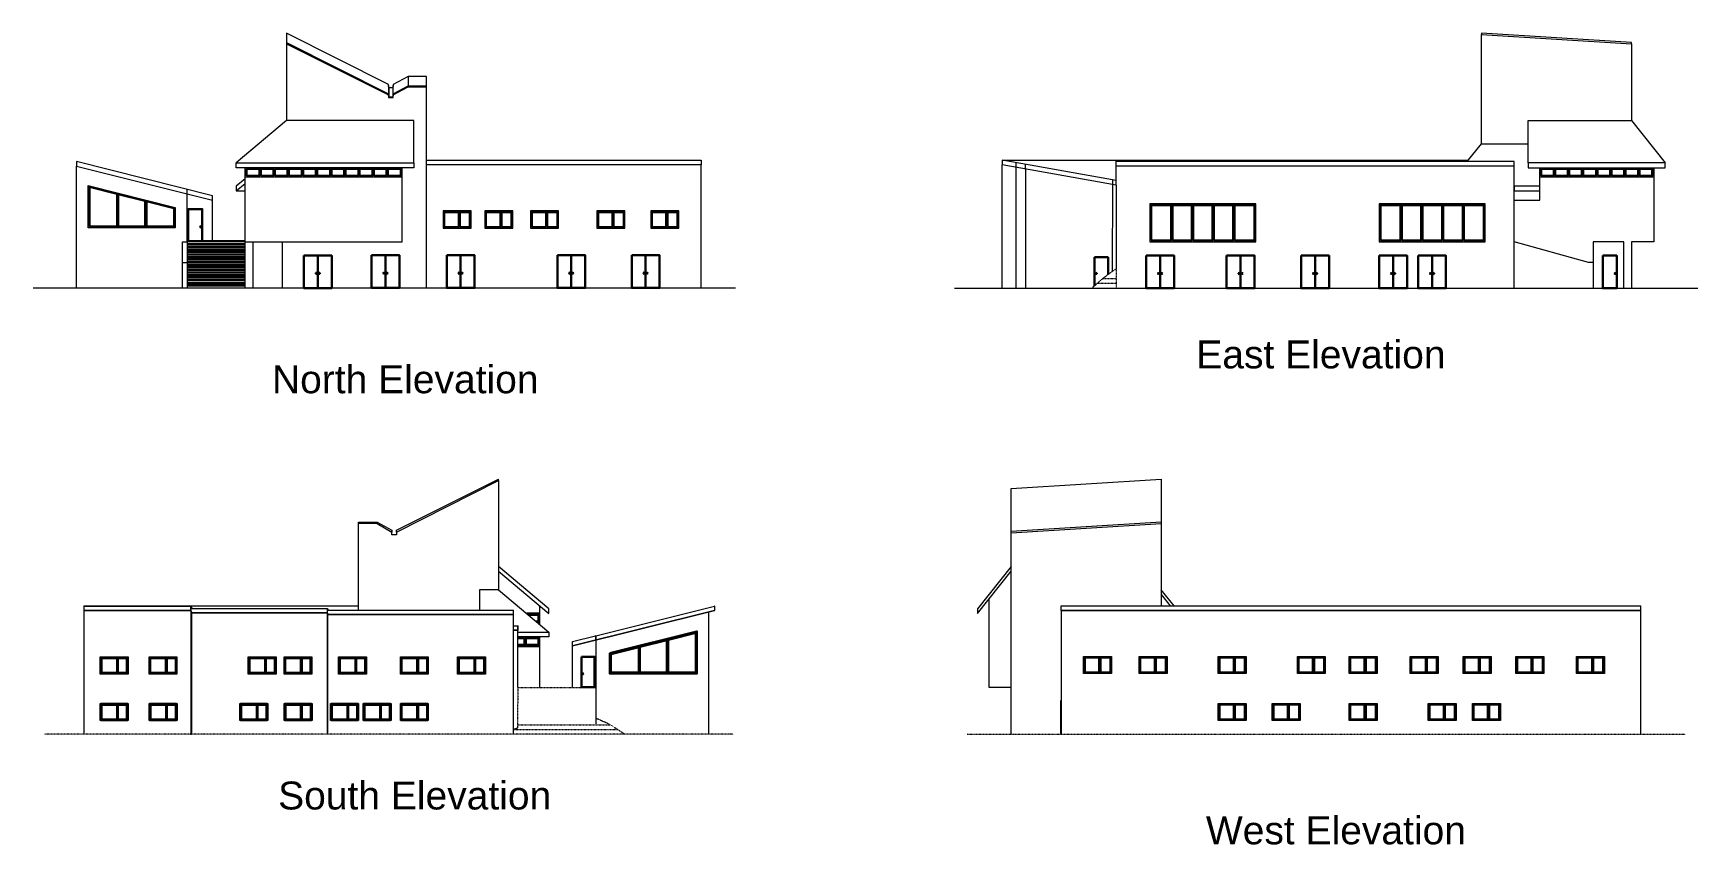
# Model space of a CAD drawing. Header units: inches. Extents: x -2970 to 4733, y -3513 to 2636.
# Drawn here: x 439 to 4733, y -1190 to 902 of the extents above; entities that cross this region are included whole.
import ezdxf

# ---------------------------------------------------------------- set-up
doc = ezdxf.new("R2010")
doc.units = ezdxf.units.IN
doc.header["$MEASUREMENT"] = 0
doc.linetypes.add('Dash 1_16_', pattern=[0.125, 0.0625, -0.0625])
for name, color, linetype, lineweight in [('A-DOOR', 31, 'Continuous', 30), ('A-DOOR-FRAM', 31, 'Continuous', 13), ('A-FLOR', 140, 'Continuous', 30), ('A-GLAZ', 151, 'Continuous', 30), ('A-ROOF', 132, 'Continuous', 13), ('A-ROOF-OTLN', 132, 'Continuous', 9), ('A-WALL', 113, 'Continuous', 13), ('C-TOPO', 7, 'Dash 1_16_', 9)]:
    doc.layers.add(name, color=color, linetype=linetype, lineweight=lineweight)
doc.styles.add('Arial', font='Arial.ttf')

# ---------------------------------------------------------------- blocks, each defined once
blk = doc.blocks.new('Golden Proportion - Wood 6_w-135343-South')
at = {"layer": 'A-GLAZ', "color": 8}
for p, q in [((-741.2, 55.2), (-741.2, 13.2)), ((-741.2, 55.2), (-671.7, 55.2)), ((-739.2, 15.2), (-739.2, 53.2)), ((-739.2, 53.2), (-698.9, 53.2)), ((-698.9, 53.2), (-698.9, 15.2)), ((-696.9, 15.2), (-696.9, 53.2)), ((-696.9, 53.2), (-673.7, 53.2)), ((-673.7, 53.2), (-673.7, 15.2)), ((-671.7, 13.2), (-671.7, 55.2)), ((-741.2, 13.2), (-671.7, 13.2)), ((-698.9, 15.2), (-739.2, 15.2)), ((-673.7, 15.2), (-696.9, 15.2))]:
    blk.add_line(p, q, dxfattribs=at)
blk = doc.blocks.new('Double-Glass 1 - 72_ x 84_-106700-West')
at = {"layer": 'A-DOOR-FRAM', "color": 8}
for p in [(-673.9, 0), (-672.9, 87)]:
    blk.add_line(p, (-673.9, 87), dxfattribs=at)
blk = doc.blocks.new('Elevations')
at = {"layer": 'A-DOOR'}
for p, q in [((857.3, 1814.5), (857.3, 1730.4)), ((1031.8, 1815.1), (1031.8, 1731.1)), ((1225.5, 1815.1), (1225.5, 1731.1)), ((1511, 1815.1), (1511, 1731.1)), ((1702.7, 1815.1), (1702.7, 1731.1)), ((2895.6, 1810.4), (2860.6, 1810.4)), ((2860.6, 1810.4), (2860.6, 1736.6)), ((2895.6, 1765.8), (2895.6, 1810.4)), ((3030, 1730.4), (3030, 1814.5)), ((3237.6, 1730.4), (3237.6, 1814.5)), ((3429.8, 1730.4), (3429.8, 1814.5)), ((3630.7, 1730.4), (3630.7, 1814.5)), ((3731.2, 1730.4), (3731.2, 1814.5))]:
    blk.add_line(p, q, dxfattribs=at)
for points in [[(523.1, 1851.4), (559.2, 1851.4), (559.2, 1934.3), (523.1, 1934.3)], [(821.4, 1814.5), (893.2, 1814.5), (893.2, 1730.4), (821.4, 1730.4)], [(995.9, 1815.1), (1067.8, 1815.1), (1067.8, 1731.1), (995.9, 1731.1)], [(1189.6, 1815.1), (1261.5, 1815.1), (1261.5, 1731.1), (1189.6, 1731.1)], [(1475, 1815.1), (1546.9, 1815.1), (1546.9, 1731.1), (1475, 1731.1)], [(1666.8, 1815.1), (1738.7, 1815.1), (1738.7, 1731.1), (1666.8, 1731.1)], [(2993.9, 1814.5), (3066.1, 1814.5), (3066.1, 1730.4), (2993.9, 1730.4)], [(3201.5, 1814.5), (3273.6, 1814.5), (3273.6, 1730.4), (3201.5, 1730.4)], [(3393.7, 1814.5), (3465.8, 1814.5), (3465.8, 1730.4), (3393.7, 1730.4)], [(3594.7, 1814.5), (3666.8, 1814.5), (3666.8, 1730.4), (3594.7, 1730.4)], [(3695.2, 1814.5), (3767.3, 1814.5), (3767.3, 1730.4), (3695.2, 1730.4)], [(4171.8, 1814.5), (4207.6, 1814.5), (4207.6, 1730.4), (4171.8, 1730.4)], [(1537.2, 780.1), (1571.1, 780.1), (1571.1, 701.6), (1537.2, 701.6)]]:
    blk.add_lwpolyline(points, close=True, dxfattribs=at)
for centre, radius in [((555.1, 1888.5), 1.49), ((853.1, 1768.6), 1.49), ((861.2, 1768.6), 1.49), ((1027.6, 1769.2), 1.49), ((1035.8, 1769.2), 1.49), ((1221.4, 1769.2), 1.49), ((1229.5, 1769.2), 1.49), ((1506.8, 1769.2), 1.49), ((1514.9, 1769.2), 1.49), ((1698.6, 1769.2), 1.49), ((1706.7, 1769.2), 1.49), ((2865.3, 1768.4), 1.28), ((3025.9, 1768.2), 1.51), ((3034.1, 1768.2), 1.51), ((3233.5, 1768.2), 1.51), ((3241.6, 1768.2), 1.51), ((3425.7, 1768.2), 1.51), ((3433.8, 1768.2), 1.51), ((3626.7, 1768.2), 1.51), ((3634.8, 1768.2), 1.51), ((3727.2, 1768.2), 1.51), ((3735.3, 1768.2), 1.51), ((4203.7, 1768.2), 1.51), ((1541, 736.4), 1.28)]:
    blk.add_circle(centre, radius, dxfattribs=at)
at = {"layer": 'A-FLOR'}
for p, q in [((519.9, 1851.4), (669.9, 1851.4)), ((519.9, 1843.7), (669.9, 1843.7)), ((519.9, 1837.1), (669.9, 1837.1)), ((519.9, 1830.5), (669.9, 1830.5)), ((519.9, 1823.8), (669.9, 1823.8)), ((519.9, 1817.2), (669.9, 1817.2)), ((519.9, 1810.6), (669.9, 1810.6)), ((519.9, 1804), (669.9, 1804)), ((519.9, 1797.4), (669.9, 1797.4)), ((519.9, 1790.8), (669.9, 1790.8)), ((519.9, 1784.2), (669.9, 1784.2)), ((519.9, 1777.5), (669.9, 1777.5)), ((519.9, 1770.9), (669.9, 1770.9)), ((519.9, 1764.3), (669.9, 1764.3)), ((519.9, 1757.7), (669.9, 1757.7)), ((519.9, 1751.1), (669.9, 1751.1)), ((519.9, 1743.5), (669.9, 1743.5)), ((519.9, 1736.9), (669.9, 1736.9))]:
    blk.add_line(p, q, dxfattribs=at)
at = {"layer": 'A-GLAZ'}
for p, q in [((1396.1, 891.5), (1430.1, 891.5)), ((1426.6, 888), (1400, 888)), ((1420.7, 870.8), (1426.6, 870.8)), ((1424.7, 867.3), (1430.1, 867.3)), ((1426.6, 870.8), (1426.6, 888)), ((1428.1, 891.5), (1428.1, 867.3)), ((1372.9, 828.1), (1390.2, 828.1)), ((1390.2, 828.1), (1390.2, 810.6)), ((1390.2, 810.6), (1373.1, 810.6)), ((1373.1, 807.4), (1430.1, 807.4))]:
    blk.add_line(p, q, dxfattribs=at)
for points in [[(673.3, 2020.3), (706.4, 2020.3), (706.4, 2037.8), (673.3, 2037.8)], [(709.8, 2020.3), (742.8, 2020.3), (742.8, 2037.8), (709.8, 2037.8)], [(746.3, 2020.3), (779.3, 2020.3), (779.3, 2037.8), (746.3, 2037.8)], [(782.7, 2020.3), (815.8, 2020.3), (815.8, 2037.8), (782.7, 2037.8)], [(819.2, 2020.3), (852.3, 2020.3), (852.3, 2037.8), (819.2, 2037.8)], [(855.7, 2020.3), (888.8, 2020.3), (888.8, 2037.8), (855.7, 2037.8)], [(892.2, 2020.3), (925.2, 2020.3), (925.2, 2037.8), (892.2, 2037.8)], [(928.7, 2020.3), (961.7, 2020.3), (961.7, 2037.8), (928.7, 2037.8)], [(965.1, 2020.3), (998.2, 2020.3), (998.2, 2037.8), (965.1, 2037.8)], [(1001.6, 2020.3), (1034.7, 2020.3), (1034.7, 2037.8), (1001.6, 2037.8)], [(1038.1, 2020.3), (1071.2, 2020.3), (1071.2, 2037.8), (1038.1, 2037.8)], [(4012.4, 2020.3), (4045.5, 2020.3), (4045.5, 2037.8), (4012.4, 2037.8)], [(4048.7, 2020.3), (4081.7, 2020.3), (4081.7, 2037.8), (4048.7, 2037.8)], [(4084.9, 2020.3), (4118, 2020.3), (4118, 2037.8), (4084.9, 2037.8)], [(4121.4, 2020.3), (4154.5, 2020.3), (4154.5, 2037.8), (4121.4, 2037.8)], [(4157.7, 2020.3), (4190.7, 2020.3), (4190.7, 2037.8), (4157.7, 2037.8)], [(4193.9, 2020.3), (4227, 2020.3), (4227, 2037.8), (4193.9, 2037.8)], [(4230.2, 2020.3), (4263.3, 2020.3), (4263.3, 2037.8), (4230.2, 2037.8)], [(4266.5, 2020.3), (4299.5, 2020.3), (4299.5, 2037.8), (4266.5, 2037.8)], [(268, 1889.3), (339.4, 1889.3), (339.4, 1973.4), (268, 1991.3)], [(342.4, 1889.3), (412.2, 1889.3), (412.2, 1955.3), (342.4, 1972.7)], [(415.2, 1889.3), (486.6, 1889.3), (486.6, 1936.5), (415.2, 1954.4)], [(3006.5, 1853.5), (3058.4, 1853.5), (3058.4, 1944.6), (3006.5, 1944.6)], [(3061.4, 1853.5), (3111.7, 1853.5), (3111.7, 1944.6), (3061.4, 1944.6)], [(3114.7, 1853.5), (3165.3, 1853.5), (3165.3, 1944.6), (3114.7, 1944.6)], [(3168.2, 1853.5), (3218.6, 1853.5), (3218.6, 1944.6), (3168.2, 1944.6)], [(3221.6, 1853.5), (3273.4, 1853.5), (3273.4, 1944.6), (3221.6, 1944.6)], [(3598.3, 1853.5), (3650.2, 1853.5), (3650.2, 1944.6), (3598.3, 1944.6)], [(3653.1, 1853.5), (3703.5, 1853.5), (3703.5, 1944.6), (3653.1, 1944.6)], [(3706.5, 1853.5), (3757, 1853.5), (3757, 1944.6), (3706.5, 1944.6)], [(3760, 1853.5), (3810.4, 1853.5), (3810.4, 1944.6), (3760, 1944.6)], [(3813.4, 1853.5), (3865.2, 1853.5), (3865.2, 1944.6), (3813.4, 1944.6)], [(1183.4, 1888.1), (1220.5, 1888.1), (1220.5, 1926.7), (1183.4, 1926.7)], [(1223.5, 1888.1), (1249.5, 1888.1), (1249.5, 1926.7), (1223.5, 1926.7)], [(1290.9, 1888.1), (1328, 1888.1), (1328, 1926.7), (1290.9, 1926.7)], [(1331, 1888.1), (1357, 1888.1), (1357, 1926.7), (1331, 1926.7)], [(1408.9, 1888.1), (1446, 1888.1), (1446, 1926.7), (1408.9, 1926.7)], [(1449, 1888.1), (1475, 1888.1), (1475, 1926.7), (1449, 1926.7)], [(1580, 1888.1), (1617.1, 1888.1), (1617.1, 1926.7), (1580, 1926.7)], [(1620.1, 1888.1), (1646.1, 1888.1), (1646.1, 1926.7), (1620.1, 1926.7)], [(1718.8, 1888.1), (1756, 1888.1), (1756, 1926.7), (1718.8, 1926.7)], [(1759, 1888.1), (1785, 1888.1), (1785, 1926.7), (1759, 1926.7)], [(1393.6, 810.6), (1426.6, 810.6), (1426.6, 828.1), (1393.6, 828.1)], [(1610.3, 789.3), (1610.3, 736.8), (1835, 736.8), (1835, 845.4)], [(1687.8, 739.8), (1757.5, 739.8), (1757.5, 823), (1687.8, 805.5)], [(1760.5, 739.8), (1832, 739.8), (1832, 841.5), (1760.5, 823.6)], [(1613.3, 786.9), (1613.3, 739.8), (1684.8, 739.8), (1684.8, 804.6)], [(2835.6, 778.2), (2872.7, 778.2), (2872.7, 739.8), (2835.6, 739.8)], [(2875.7, 778.2), (2901.7, 778.2), (2901.7, 739.8), (2875.7, 739.8)], [(2978.8, 778.2), (3015.9, 778.2), (3015.9, 739.8), (2978.8, 739.8)], [(3018.9, 778.2), (3044.9, 778.2), (3044.9, 739.8), (3018.9, 739.8)], [(3182.7, 778.2), (3219.8, 778.2), (3219.8, 739.8), (3182.7, 739.8)], [(3222.8, 778.2), (3248.8, 778.2), (3248.8, 739.8), (3222.8, 739.8)], [(3386.9, 778.2), (3424, 778.2), (3424, 739.8), (3386.9, 739.8)], [(3427, 778.2), (3453, 778.2), (3453, 739.8), (3427, 739.8)], [(3520.4, 778.2), (3557.5, 778.2), (3557.5, 739.8), (3520.4, 739.8)], [(3560.5, 778.2), (3586.5, 778.2), (3586.5, 739.8), (3560.5, 739.8)], [(3677.8, 778.2), (3715, 778.2), (3715, 739.8), (3677.8, 739.8)], [(3718, 778.2), (3744, 778.2), (3744, 739.8), (3718, 739.8)], [(3814.6, 778.2), (3851.7, 778.2), (3851.7, 739.8), (3814.6, 739.8)], [(3854.7, 778.2), (3880.7, 778.2), (3880.7, 739.8), (3854.7, 739.8)], [(3950.7, 778.2), (3987.8, 778.2), (3987.8, 739.8), (3950.7, 739.8)], [(3990.8, 778.2), (4016.8, 778.2), (4016.8, 739.8), (3990.8, 739.8)], [(4106.9, 778.2), (4144, 778.2), (4144, 739.8), (4106.9, 739.8)], [(4147, 778.2), (4173, 778.2), (4173, 739.8), (4147, 739.8)], [(3182.7, 656.8), (3219.8, 656.8), (3219.8, 618.4), (3182.7, 618.4)], [(3222.8, 656.8), (3248.8, 656.8), (3248.8, 618.4), (3222.8, 618.4)], [(3322.2, 656.8), (3359.3, 656.8), (3359.3, 618.4), (3322.2, 618.4)], [(3362.3, 656.8), (3388.4, 656.8), (3388.4, 618.4), (3362.3, 618.4)], [(3520.4, 656.8), (3557.5, 656.8), (3557.5, 618.4), (3520.4, 618.4)], [(3560.5, 656.8), (3586.5, 656.8), (3586.5, 618.4), (3560.5, 618.4)], [(3724.4, 656.8), (3761.5, 656.8), (3761.5, 618.4), (3724.4, 618.4)], [(3764.5, 656.8), (3790.5, 656.8), (3790.5, 618.4), (3764.5, 618.4)], [(3838.5, 656.8), (3875.6, 656.8), (3875.6, 618.4), (3838.5, 618.4)], [(3878.6, 656.8), (3904.6, 656.8), (3904.6, 618.4), (3878.6, 618.4)]]:
    blk.add_lwpolyline(points, close=True, dxfattribs=at)
at = {"layer": 'A-ROOF'}
for p, q in [((1039.8, 2255.6), (776.6, 2387.5)), ((776.6, 2387.5), (776.6, 2360.6)), ((776.6, 2363.6), (1039.8, 2231.5)), ((3859.2, 2387.5), (3859, 2384.5)), ((4245.8, 2363.6), (3859.2, 2387.5)), ((4245.6, 2360.6), (4245.8, 2363.6)), ((1089.9, 2276.5), (1051.5, 2255.6)), ((1137.5, 2276.5), (1089.9, 2276.5)), ((1089.9, 2276.5), (1089.9, 2249.4)), ((1137.5, 2249.4), (1137.5, 2276.5)), ((1039.8, 2252.6), (1039.8, 2255.6)), ((1040.4, 2247.1), (1039.8, 2252.6)), ((1039.8, 2252.6), (1039.8, 2222.1)), ((1050.7, 2247.1), (1040.4, 2247.1)), ((1040.4, 2247.1), (1040.7, 2223)), ((1050.7, 2247.1), (1050.5, 2223)), ((1051.5, 2252.6), (1050.7, 2247.1)), ((1051.5, 2255.6), (1051.5, 2252.6)), ((1051.5, 2228.5), (1051.5, 2252.6)), ((1051.5, 2231.5), (1089.9, 2252.4)), ((1089.9, 2252.4), (1137.5, 2252.4)), ((1040.7, 2223), (1039.8, 2228.5)), ((1039.8, 2222.1), (1051.5, 2222.1)), ((1050.6, 2223), (1040.7, 2223)), ((1051.5, 2228.5), (1050.6, 2223)), ((1051.5, 2222.1), (1051.5, 2228.5)), ((776.6, 2162.4), (646.8, 2053.2)), ((1104.9, 2162.4), (776.6, 2162.4)), ((1104.9, 2053.2), (1104.9, 2162.4)), ((3979.1, 2053.2), (3979.1, 2162.4)), ((3979.1, 2162.4), (4245.6, 2162.4)), ((4245.6, 2162.4), (4333, 2053.2)), ((3822.3, 2056.6), (3859, 2102.5)), ((3859, 2102.5), (3979.1, 2102.5)), ((2916.5, 2008.2), (2622.5, 2060.4)), ((2622.5, 2060.4), (2622.5, 2048.5)), ((2622.5, 2060.4), (2916.5, 2060.4)), ((2658.4, 2042.1), (2658.4, 2054)), ((2682.5, 2037.8), (2682.5, 2049.8)), ((2916.5, 2008.2), (2916.5, 2060.4)), ((2916.5, 2060.4), (3825.4, 2060.4)), ((3822.3, 2056.6), (2916.5, 2056.6)), ((3942.9, 2056.6), (3822.3, 2056.6)), ((3942.9, 2044.6), (3942.9, 2056.6)), ((519.9, 1973.4), (519.9, 1985.3)), ((669.9, 2012.4), (646.8, 1993)), ((646.8, 1981.1), (669.9, 2000.5)), ((646.8, 1993), (646.8, 1981.1)), ((646.8, 1981.1), (669.9, 1981.1)), ((2907.5, 1997.7), (2907.5, 2009.8)), ((2916.5, 1996.2), (2916.5, 2008.2)), ((1934.3, 1730.4), (123.3, 1730.4)), ((2499.9, 1730.4), (4416.6, 1730.4)), ((2645.7, 1214), (3032.5, 1237.9)), ((3032.3, 1127), (2645.7, 1102.9)), ((2646, 1099.9), (3032.5, 1124)), ((2645.8, 1012.7), (2558.5, 903.4)), ((2558.5, 891.5), (2645.8, 1000.7)), ((3065.7, 911.1), (3032.5, 952.7)), ((254.4, 911.1), (255.7, 910.8)), ((529.3, 910.8), (529.3, 578.5)), ((2558.5, 903.4), (2558.5, 891.5)), ((3032.5, 940.7), (3056.1, 911.1)), ((253.6, 899.8), (253.6, 580.6))]:
    blk.add_line(p, q, dxfattribs=at)
for points in [[(585.4, 1957), (585.4, 1968.9), (234.9, 2056.6), (234.9, 2044.6)], [(1104.9, 2041), (646.8, 2041), (646.8, 2053.2), (1104.9, 2053.2)], [(1845.6, 2048.5), (1137.5, 2048.5), (1137.5, 2060.4), (1845.6, 2060.4)], [(3979.1, 2041), (4333, 2041), (4333, 2053.2), (3979.1, 2053.2)], [(3942.9, 1981.1), (4009, 1981.1), (4009, 1993), (3942.9, 1993)]]:
    blk.add_lwpolyline(points, close=True, dxfattribs=at)
blk.add_lwpolyline([(3942.9, 2044.6), (2916.5, 2044.6)], dxfattribs=at)
at = {"layer": 'A-ROOF-OTLN'}
for p, q in [((1060.1, 1106.1), (1323.4, 1237.9)), ((1323.4, 1234.9), (1323.4, 1237.9)), ((962.5, 1123.6), (962.5, 1127)), ((962.5, 1127), (1010, 1127)), ((1010, 1127), (1010.2, 1123.6)), ((1010, 1127), (1048.4, 1106.1)), ((1048.4, 1106.1), (1048.4, 1101.4)), ((1060.2, 1101.4), (1060.1, 1106.1)), ((1453.1, 903.4), (1323.4, 1012.8)), ((1323.4, 1000.9), (1453.1, 891.5)), ((1323.4, 952.7), (1273.9, 952.7)), ((1273.9, 952.7), (1273.9, 900.2)), ((1323.4, 952.7), (1453.1, 843.5)), ((253.6, 911.1), (253.6, 899.8)), ((253.6, 911.1), (962.5, 911.1)), ((254.4, 910.8), (530, 910.8)), ((530, 899.4), (530, 910.8)), ((530, 910.8), (533.2, 904.4)), ((533.1, 904.4), (881.9, 904.4)), ((881.9, 893), (881.9, 904.4)), ((881.9, 904.4), (884, 900.2)), ((1453.1, 891.5), (1453.1, 903.4)), ((1574.5, 834.5), (1880.3, 911)), ((1881.1, 911), (1880.3, 911)), ((1881.1, 899.7), (1881.1, 911)), ((2774.2, 899.8), (2774.2, 911.1)), ((2774.2, 911.1), (4268.9, 911.1)), ((4269.6, 910.8), (4268.9, 910.8)), ((4269.6, 899.6), (4269.6, 910.8)), ((253.6, 899.8), (254.4, 899.8)), ((529.3, 899.6), (254.4, 899.6)), ((529.3, 899.4), (530, 899.4)), ((532.4, 893), (529.3, 899.4)), ((533.2, 893), (530, 899.4)), ((533.2, 893), (532.4, 893)), ((881.2, 893.2), (533.1, 893.2)), ((533.2, 893.2), (533.2, 893)), ((881.2, 893), (881.9, 893)), ((883.3, 888.7), (881.2, 893)), ((884, 888.7), (881.9, 893)), ((884, 888.7), (883.3, 888.7)), ((884, 900.2), (1362, 900.2)), ((1361.3, 888.9), (884, 888.9)), ((884, 888.9), (884, 888.7)), ((1361.3, 888.7), (1362, 888.7)), ((1361.3, 888.2), (1362, 888.7)), ((1361.3, 860.2), (1373.8, 860.2)), ((1362, 888.7), (1362, 900.2)), ((1373.8, 848.8), (1373.8, 860.2)), ((1880.3, 899.4), (1514.5, 807.9)), ((1880.3, 899.7), (1881.1, 899.7)), ((4268.9, 899.8), (2774.2, 899.8)), ((4268.9, 899.4), (4268.9, 899.6)), ((4268.9, 899.6), (4269.6, 899.6)), ((4268.9, 899.4), (4268.9, 899.4)), ((4268.9, 899.4), (4268.9, 899.4)), ((1373.1, 849), (1361.3, 849)), ((1372.9, 843.5), (1453.1, 843.5)), ((1453.1, 831.3), (1372.9, 831.3)), ((1373.1, 848.8), (1373.8, 848.8)), ((1373.1, 848), (1373.8, 848.8)), ((1453.1, 843.5), (1453.1, 831.3)), ((1514.5, 819.5), (1573.8, 834.3)), ((1573.8, 834.5), (1573.8, 823.3)), ((1574.5, 834.5), (1573.8, 834.5)), ((1573.8, 823.3), (1574.5, 823.3))]:
    blk.add_line(p, q, dxfattribs=at)
at = {"layer": 'A-WALL'}
for p, q in [((3859, 2102.5), (3859, 2384.5)), ((3859, 2384.5), (4245.6, 2360.6)), ((776.6, 2360.6), (776.6, 2162.4)), ((776.6, 2360.6), (1039.8, 2228.5)), ((4245.6, 2360.6), (4245.6, 2162.4)), ((1051.5, 2228.5), (1089.9, 2249.4)), ((1089.9, 2249.4), (1137.5, 2249.4)), ((1137.5, 1730.4), (1137.5, 2249.4)), ((234.9, 1730.4), (234.9, 2044.6)), ((669.9, 1730.4), (669.9, 2041)), ((1074.8, 1850.3), (1074.8, 2041)), ((1845.6, 1730.4), (1845.6, 2048.5)), ((2622.5, 1730.4), (2622.5, 2048.5)), ((2916.5, 1996.2), (2622.5, 2048.5)), ((2658.4, 1730.4), (2658.4, 2042.1)), ((2682.5, 2037.8), (2682.5, 1730.4)), ((3942.9, 1730.4), (3942.9, 2044.6)), ((4009, 1957.2), (4009, 2041)), ((4303, 2041), (4303, 1850.3)), ((669.9, 2017.1), (1074.8, 2017.1)), ((2907.3, 1774.3), (2907.5, 1997.7)), ((2916.5, 1996.2), (2916.5, 1780.5)), ((4009, 2017.1), (4303, 2017.1)), ((519.9, 1850.3), (519.9, 1973.4)), ((585.4, 1851.4), (585.4, 1957)), ((3942.9, 1957.2), (4009, 1957.2)), ((507.8, 1797), (507.8, 1850.3)), ((507.8, 1850.3), (519.9, 1850.3)), ((519.9, 1850.3), (519.9, 1797)), ((669.9, 1850.3), (1074.8, 1850.3)), ((689.3, 1850.3), (689.3, 1730.4)), ((766.1, 1730.4), (766.1, 1850.3)), ((4135.1, 1797), (3942.9, 1850.3)), ((4226.2, 1850.3), (4146.8, 1850.3)), ((4146.8, 1850.3), (4146.8, 1730.4)), ((4226.2, 1730.4), (4226.2, 1850.3)), ((4303, 1850.3), (4245.6, 1850.3)), ((4245.6, 1850.3), (4245.6, 1730.4)), ((507.8, 1730.4), (507.8, 1797)), ((507.8, 1797), (519.9, 1797)), ((519.9, 1797), (519.9, 1730.4)), ((4146.8, 1797), (4135.1, 1797)), ((1060.2, 1101.4), (1323.4, 1234.9)), ((1323.4, 1234.9), (1323.4, 952.7)), ((2646, 580.6), (2645.7, 1214)), ((3032.5, 1237.9), (3032.5, 911.1)), ((962.5, 900.2), (962.5, 1123.6)), ((1010.2, 1123.6), (962.5, 1123.6)), ((1010.2, 1123.6), (1048.4, 1101.4)), ((1048.4, 1094.9), (1048.4, 1101.4)), ((1060.2, 1094.9), (1048.4, 1094.9)), ((1060.2, 1101.4), (1060.2, 1094.9)), ((881.2, 904.4), (881.2, 580.6)), ((1430.1, 862.7), (1430.1, 910.7)), ((2588.6, 700.7), (2588.6, 929.1)), ((4268.9, 911.1), (4268.9, 580.6)), ((529.3, 898.6), (254.4, 898.6)), ((532.4, 892.2), (529.3, 898.6)), ((532.4, 580.6), (532.4, 893)), ((881.2, 892.2), (532.4, 892.2)), ((883.3, 888), (881.2, 892.2)), ((883.3, 580.6), (883.3, 888.7)), ((1361.3, 888), (883.3, 888)), ((1361.3, 900.2), (1361.3, 580.6)), ((1373.1, 700.6), (1373.1, 860.2)), ((1880.3, 898.6), (1514.5, 807.1)), ((1865, 894.8), (1865.3, 580.6)), ((4268.9, 898.6), (2775, 898.6)), ((2775, 898.6), (2775, 580.6)), ((1373.1, 848), (1361.3, 848)), ((1430.1, 700.7), (1430.1, 831.3)), ((1514.5, 701.6), (1514.5, 819.5)), ((1574.5, 834.5), (1574.5, 607.2)), ((295.9, 735.4), (295.9, 779.9)), ((295.9, 779.9), (367.9, 779.9)), ((367.9, 779.9), (367.9, 735.4)), ((421.9, 735.4), (421.9, 779.9)), ((421.9, 779.9), (493.9, 779.9)), ((493.9, 779.9), (493.9, 735.4)), ((677.6, 735.4), (677.6, 779.9)), ((677.6, 779.9), (749.6, 779.9)), ((749.6, 779.9), (749.6, 735.4)), ((770, 735.4), (770, 779.9)), ((770, 779.9), (842, 779.9)), ((842, 779.9), (842, 735.4)), ((910.6, 735.4), (910.6, 779.9)), ((910.6, 779.9), (982.6, 779.9)), ((982.6, 779.9), (982.6, 735.4)), ((1070.2, 735.4), (1070.2, 779.9)), ((1070.2, 779.9), (1142.2, 779.9)), ((1142.2, 779.9), (1142.2, 735.4)), ((1217.4, 735.4), (1217.4, 779.9)), ((1217.4, 779.9), (1289.4, 779.9)), ((1289.4, 779.9), (1289.4, 735.4)), ((367.9, 735.4), (295.9, 735.4)), ((493.9, 735.4), (421.9, 735.4)), ((749.6, 735.4), (677.6, 735.4)), ((842, 735.4), (770, 735.4)), ((982.6, 735.4), (910.6, 735.4)), ((1142.2, 735.4), (1070.2, 735.4)), ((1289.4, 735.4), (1217.4, 735.4)), ((2646, 700.7), (2588.6, 700.7)), ((296.1, 615.4), (296.1, 659.9)), ((296.1, 659.9), (368.1, 659.9)), ((368.1, 659.9), (368.1, 615.4)), ((422.1, 615.4), (422.1, 659.9)), ((422.1, 659.9), (494.1, 659.9)), ((494.1, 659.9), (494.1, 615.4)), ((656.2, 615.4), (656.2, 659.9)), ((656.2, 659.9), (728.2, 659.9)), ((728.2, 659.9), (728.2, 615.4)), ((770.2, 615.4), (770.2, 659.9)), ((770.2, 659.9), (842.2, 659.9)), ((842.2, 659.9), (842.2, 615.4)), ((890.2, 615.4), (890.2, 659.9)), ((890.2, 659.9), (962.2, 659.9)), ((962.2, 659.9), (962.2, 615.4)), ((974.2, 615.4), (974.2, 659.9)), ((974.2, 659.9), (1046.2, 659.9)), ((1046.2, 659.9), (1046.2, 615.4)), ((1070.2, 615.4), (1070.2, 659.9)), ((1070.2, 659.9), (1142.2, 659.9)), ((1142.2, 659.9), (1142.2, 615.4)), ((368.1, 615.4), (296.1, 615.4)), ((494.1, 615.4), (422.1, 615.4)), ((728.2, 615.4), (656.2, 615.4)), ((842.2, 615.4), (770.2, 615.4)), ((962.2, 615.4), (890.2, 615.4)), ((1046.2, 615.4), (974.2, 615.4)), ((1142.2, 615.4), (1070.2, 615.4))]:
    blk.add_line(p, q, dxfattribs=at)
for points in [[(489.6, 1886.3), (265, 1886.3), (265, 1995.1), (489.6, 1938.8)], [(3003.5, 1850.3), (3276.6, 1850.3), (3276.6, 1947.6), (3003.5, 1947.6)], [(3595.3, 1850.3), (3868.4, 1850.3), (3868.4, 1947.6), (3595.3, 1947.6)], [(1180.4, 1885.1), (1252.5, 1885.1), (1252.5, 1929.7), (1180.4, 1929.7)], [(1287.9, 1885.1), (1360, 1885.1), (1360, 1929.7), (1287.9, 1929.7)], [(1405.9, 1885.1), (1478, 1885.1), (1478, 1929.7), (1405.9, 1929.7)], [(1577, 1885.1), (1649.1, 1885.1), (1649.1, 1929.7), (1577, 1929.7)], [(1715.9, 1885.1), (1788, 1885.1), (1788, 1929.7), (1715.9, 1929.7)], [(2832.6, 781.2), (2904.7, 781.2), (2904.7, 736.8), (2832.6, 736.8)], [(2975.8, 781.2), (3047.9, 781.2), (3047.9, 736.8), (2975.8, 736.8)], [(3179.7, 781.2), (3251.8, 781.2), (3251.8, 736.8), (3179.7, 736.8)], [(3383.9, 781.2), (3456, 781.2), (3456, 736.8), (3383.9, 736.8)], [(3517.4, 781.2), (3589.5, 781.2), (3589.5, 736.8), (3517.4, 736.8)], [(3674.9, 781.2), (3747, 781.2), (3747, 736.8), (3674.9, 736.8)], [(3811.6, 781.2), (3883.7, 781.2), (3883.7, 736.8), (3811.6, 736.8)], [(3947.7, 781.2), (4019.8, 781.2), (4019.8, 736.8), (3947.7, 736.8)], [(4103.9, 781.2), (4176, 781.2), (4176, 736.8), (4103.9, 736.8)], [(3179.7, 659.8), (3251.8, 659.8), (3251.8, 615.4), (3179.7, 615.4)], [(3319.2, 659.8), (3391.3, 659.8), (3391.3, 615.4), (3319.2, 615.4)], [(3517.4, 659.8), (3589.5, 659.8), (3589.5, 615.4), (3517.4, 615.4)], [(3721.4, 659.8), (3793.5, 659.8), (3793.5, 615.4), (3721.4, 615.4)], [(3835.5, 659.8), (3907.6, 659.8), (3907.6, 615.4), (3835.5, 615.4)]]:
    blk.add_lwpolyline(points, close=True, dxfattribs=at)
at = {"layer": 'C-TOPO'}
for p, q in [((2894, 1764.5), (2873.8, 1748.3)), ((2907.3, 1774.3), (2894, 1764.5)), ((2916.5, 1780.5), (2907.3, 1774.3)), ((2916.5, 1780.5), (2916.5, 1730.4)), ((2858.7, 1734.9), (2854, 1730.6)), ((2873.8, 1748.3), (2858.7, 1734.9)), ((2916.1, 1742.3), (2867.1, 1742.3)), ((2916.3, 1754.3), (2881.3, 1754.3)), ((1373.1, 700.6), (1372, 595.6)), ((1372.9, 700.7), (1574.5, 700.7)), ((1372.9, 604.7), (1611.8, 604.7)), ((1574.3, 622.2), (1602.4, 609.9)), ((1602.4, 609.9), (1616.6, 601.7)), ((1616.6, 601.7), (1626.2, 595.7)), ((1929.7, 580.6), (151.9, 580.6)), ((1372, 595.6), (1361.2, 592.6)), ((1361.2, 592.6), (1631, 592.6)), ((1626.2, 595.7), (1640.8, 586)), ((1640.8, 586), (1648.4, 580.6)), ((2532.5, 580.6), (4385.5, 580.6))]:
    blk.add_line(p, q, dxfattribs=at)
at = {"layer": 'A-DOOR'}
blk.add_blockref('Double-Glass 1 - 72_ x 84_-106700-West', (3447.9, 580.6), dxfattribs=at)
at = {"layer": 'A-GLAZ'}
for p in [(1038.3, 723.4), (1164.3, 723.4), (1420, 723.4), (1512.4, 723.4), (1653, 723.4), (1812.6, 723.4), (1959.8, 723.4), (1038.6, 603.4), (1164.6, 603.4), (1398.6, 603.4), (1512.6, 603.4), (1632.6, 603.4), (1716.6, 603.4), (1812.6, 603.4)]:
    blk.add_blockref('Golden Proportion - Wood 6_w-135343-South', p, dxfattribs=at)
at = {"style": 'Arial'}
for s, p in [('East Elevation', (3123.2, 1523.6)), ('North Elevation', (738.9, 1459.5)), ('South Elevation', (754.8, 386.4)), ('West Elevation', (3148, 296.6))]:
    blk.add_text(s, height=72, dxfattribs=at).set_placement(p)

msp = doc.modelspace()

# ---------------------------------------------------------------- block references
msp.add_blockref('Elevations', (316, -1485.6))

doc.saveas('drawing.dxf')
